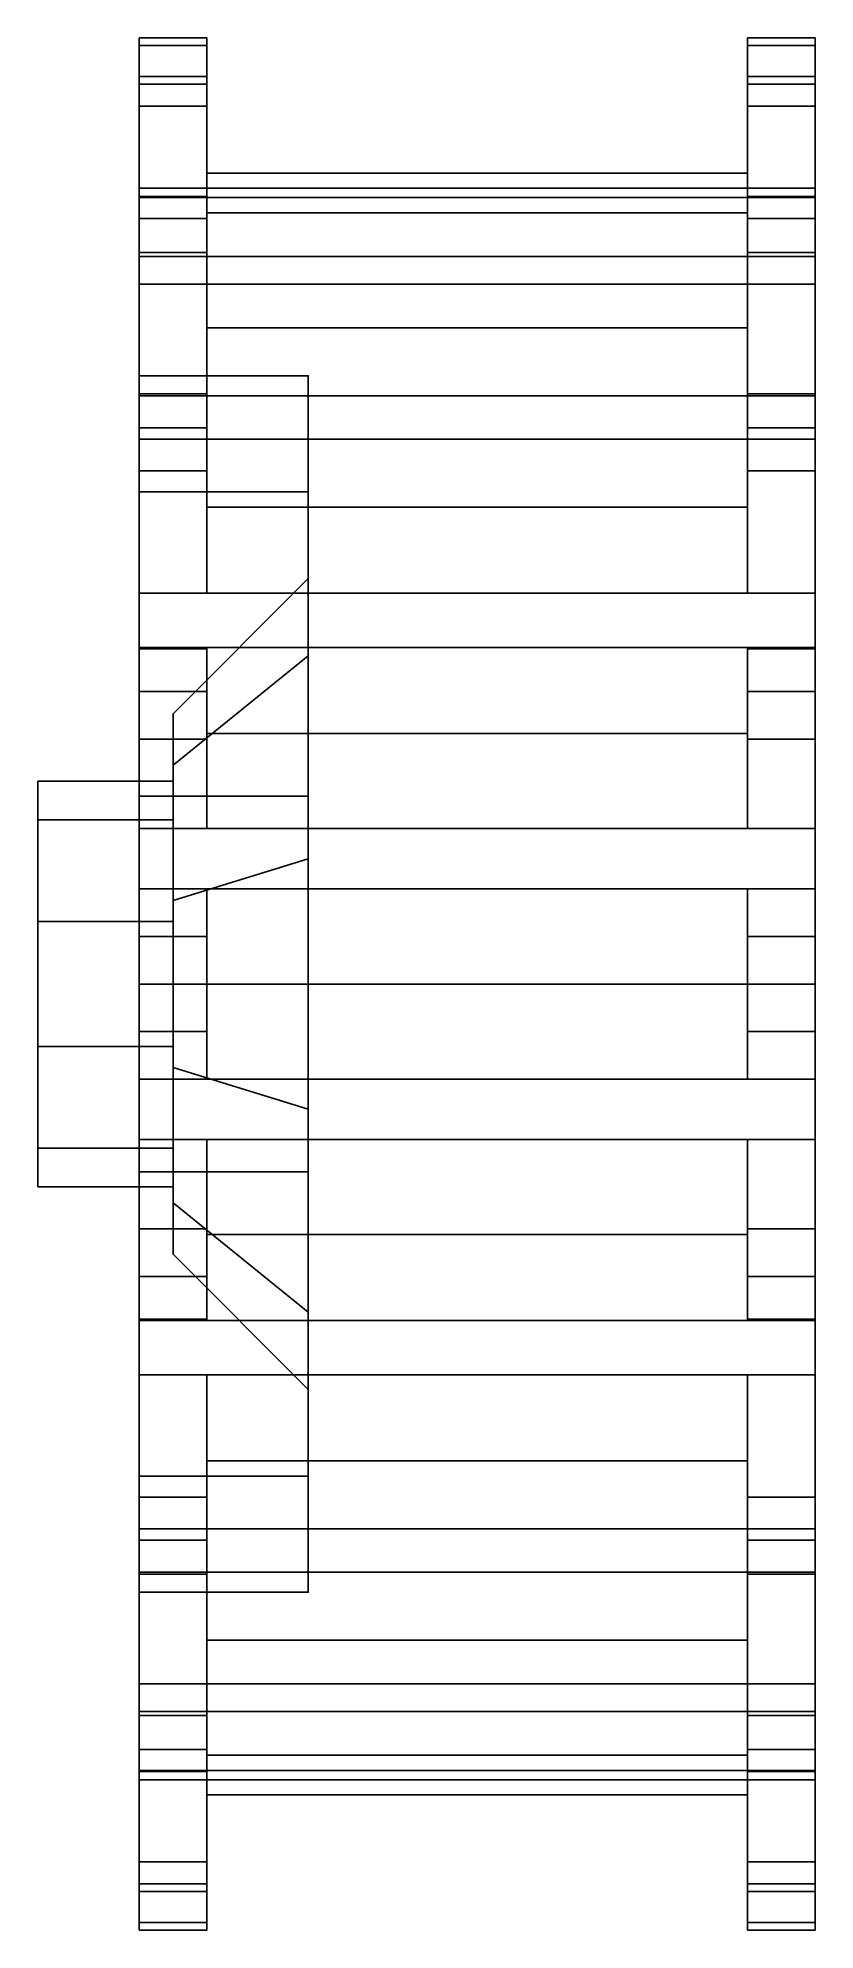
# Model space of a CAD drawing. Extents: x -0.86 to 0.86, y -0.28 to 0.28.
# Drawn here: x -0.86 to -0.63, y -0.28 to 0.28 of the extents above.
import ezdxf

# ---------------------------------------------------------------- set-up
doc = ezdxf.new("R2010")
doc.units = 0
doc.layers.add('WHEELS_C4P', color=2, linetype='CONTINUOUS')

msp = doc.modelspace()

# ---------------------------------------------------------------- linework, layer by layer
at = {"layer": 'WHEELS_C4P'}
for points in [[(-0.81, 0.27777, 0.01408), (-0.81, 0.28), (-0.83, 0.28), (-0.83, 0.27777, 0.01408)], [(-0.81, 0.28), (-0.81, 0.27777, -0.01408), (-0.83, 0.27777, -0.01408), (-0.83, 0.28)], [(-0.83, 0.28), (-0.83, 0.27777, -0.01408), (-0.83, 0.23554, -0.02815), (-0.83, 0.24)], [(-0.83, 0.27777, 0.01408), (-0.83, 0.28), (-0.83, 0.24), (-0.83, 0.23554, 0.02815)], [(-0.81, 0.24), (-0.81, 0.23554, -0.02815), (-0.81, 0.27777, -0.01408), (-0.81, 0.28)], [(-0.81, 0.23554, 0.02815), (-0.81, 0.24), (-0.81, 0.28), (-0.81, 0.27777, 0.01408)], [(-0.65, 0.27777, 0.01408), (-0.65, 0.28), (-0.65, 0.24), (-0.65, 0.23554, 0.02815)], [(-0.65, 0.28), (-0.65, 0.27777, -0.01408), (-0.65, 0.23554, -0.02815), (-0.65, 0.24)], [(-0.63, 0.28), (-0.63, 0.27777, -0.01408), (-0.65, 0.27777, -0.01408), (-0.65, 0.28)], [(-0.63, 0.27777, 0.01408), (-0.63, 0.28), (-0.65, 0.28), (-0.65, 0.27777, 0.01408)], [(-0.63, 0.23554, 0.02815), (-0.63, 0.24), (-0.63, 0.28), (-0.63, 0.27777, 0.01408)], [(-0.63, 0.24), (-0.63, 0.23554, -0.02815), (-0.63, 0.27777, -0.01408), (-0.63, 0.28)], [(-0.81, 0.23554, 0.02815), (-0.81, 0.27777, 0.01408), (-0.83, 0.27777, 0.01408), (-0.83, 0.23554, 0.02815)], [(-0.81, 0.27777, -0.01408), (-0.81, 0.23554, -0.02815), (-0.83, 0.23554, -0.02815), (-0.83, 0.27777, -0.01408)], [(-0.63, 0.27777, -0.01408), (-0.63, 0.23554, -0.02815), (-0.65, 0.23554, -0.02815), (-0.65, 0.27777, -0.01408)], [(-0.63, 0.23554, 0.02815), (-0.63, 0.27777, 0.01408), (-0.65, 0.27777, 0.01408), (-0.65, 0.23554, 0.02815)], [(-0.81, 0.2663, 0.08652), (-0.81, 0.26853, 0.07245), (-0.83, 0.26853, 0.07245), (-0.83, 0.2663, 0.08652)], [(-0.83, 0.2663, 0.08652), (-0.83, 0.26853, 0.07245), (-0.83, 0.23271, 0.04601), (-0.83, 0.22825, 0.07416)], [(-0.81, 0.26853, 0.07245), (-0.81, 0.23271, 0.04601), (-0.83, 0.23271, 0.04601), (-0.83, 0.26853, 0.07245)], [(-0.81, 0.26853, -0.07245), (-0.81, 0.2663, -0.08652), (-0.83, 0.2663, -0.08652), (-0.83, 0.26853, -0.07245)], [(-0.83, 0.26853, -0.07245), (-0.83, 0.2663, -0.08652), (-0.83, 0.22825, -0.07416), (-0.83, 0.23271, -0.04601)], [(-0.81, 0.23271, -0.04601), (-0.81, 0.26853, -0.07245), (-0.83, 0.26853, -0.07245), (-0.83, 0.23271, -0.04601)], [(-0.81, 0.25983, 0.09922), (-0.81, 0.2663, 0.08652), (-0.83, 0.2663, 0.08652), (-0.83, 0.25983, 0.09922)], [(-0.83, 0.25983, 0.09922), (-0.83, 0.2663, 0.08652), (-0.83, 0.22825, 0.07416), (-0.83, 0.21531, 0.09956)], [(-0.81, 0.2663, -0.08652), (-0.81, 0.25983, -0.09922), (-0.83, 0.25983, -0.09922), (-0.83, 0.2663, -0.08652)], [(-0.83, 0.2663, -0.08652), (-0.83, 0.25983, -0.09922), (-0.83, 0.21531, -0.09956), (-0.83, 0.22825, -0.07416)], [(-0.81, 0.22825, 0.07416), (-0.81, 0.23271, 0.04601), (-0.81, 0.26853, 0.07245), (-0.81, 0.2663, 0.08652)], [(-0.81, 0.23271, -0.04601), (-0.81, 0.22825, -0.07416), (-0.81, 0.2663, -0.08652), (-0.81, 0.26853, -0.07245)], [(-0.81, 0.21531, 0.09956), (-0.81, 0.22825, 0.07416), (-0.81, 0.2663, 0.08652), (-0.81, 0.25983, 0.09922)], [(-0.81, 0.22825, -0.07416), (-0.81, 0.21531, -0.09956), (-0.81, 0.25983, -0.09922), (-0.81, 0.2663, -0.08652)], [(-0.63, 0.26853, 0.07245), (-0.63, 0.23271, 0.04601), (-0.65, 0.23271, 0.04601), (-0.65, 0.26853, 0.07245)], [(-0.65, 0.2663, 0.08652), (-0.65, 0.26853, 0.07245), (-0.65, 0.23271, 0.04601), (-0.65, 0.22825, 0.07416)], [(-0.63, 0.2663, 0.08652), (-0.63, 0.26853, 0.07245), (-0.65, 0.26853, 0.07245), (-0.65, 0.2663, 0.08652)], [(-0.63, 0.23271, -0.04601), (-0.63, 0.26853, -0.07245), (-0.65, 0.26853, -0.07245), (-0.65, 0.23271, -0.04601)], [(-0.65, 0.26853, -0.07245), (-0.65, 0.2663, -0.08652), (-0.65, 0.22825, -0.07416), (-0.65, 0.23271, -0.04601)], [(-0.63, 0.26853, -0.07245), (-0.63, 0.2663, -0.08652), (-0.65, 0.2663, -0.08652), (-0.65, 0.26853, -0.07245)], [(-0.65, 0.25983, 0.09922), (-0.65, 0.2663, 0.08652), (-0.65, 0.22825, 0.07416), (-0.65, 0.21531, 0.09956)], [(-0.63, 0.25983, 0.09922), (-0.63, 0.2663, 0.08652), (-0.65, 0.2663, 0.08652), (-0.65, 0.25983, 0.09922)], [(-0.65, 0.2663, -0.08652), (-0.65, 0.25983, -0.09922), (-0.65, 0.21531, -0.09956), (-0.65, 0.22825, -0.07416)], [(-0.63, 0.2663, -0.08652), (-0.63, 0.25983, -0.09922), (-0.65, 0.25983, -0.09922), (-0.65, 0.2663, -0.08652)], [(-0.63, 0.22825, 0.07416), (-0.63, 0.23271, 0.04601), (-0.63, 0.26853, 0.07245), (-0.63, 0.2663, 0.08652)], [(-0.63, 0.23271, -0.04601), (-0.63, 0.22825, -0.07416), (-0.63, 0.2663, -0.08652), (-0.63, 0.26853, -0.07245)], [(-0.63, 0.21531, 0.09956), (-0.63, 0.22825, 0.07416), (-0.63, 0.2663, 0.08652), (-0.63, 0.25983, 0.09922)], [(-0.63, 0.22825, -0.07416), (-0.63, 0.21531, -0.09956), (-0.63, 0.25983, -0.09922), (-0.63, 0.2663, -0.08652)], [(-0.81, 0.21531, 0.09956), (-0.81, 0.25983, 0.09922), (-0.83, 0.25983, 0.09922), (-0.83, 0.21531, 0.09956)], [(-0.81, 0.25983, -0.09922), (-0.81, 0.21531, -0.09956), (-0.83, 0.21531, -0.09956), (-0.83, 0.25983, -0.09922)], [(-0.63, 0.21531, 0.09956), (-0.63, 0.25983, 0.09922), (-0.65, 0.25983, 0.09922), (-0.65, 0.21531, 0.09956)], [(-0.63, 0.25983, -0.09922), (-0.63, 0.21531, -0.09956), (-0.65, 0.21531, -0.09956), (-0.65, 0.25983, -0.09922)], [(-0.83, 0.22825, 0.07416), (-0.83, 0.24), (-0.83, 0.18)], [(-0.83, 0.24), (-0.83, 0.22825, -0.07416), (-0.83, 0.14562, -0.1058), (-0.83, 0.18)], [(-0.63, 0.23271, 0.04601), (-0.63, 0.23554, 0.02815), (-0.83, 0.23554, 0.02815), (-0.83, 0.23271, 0.04601)], [(-0.63, 0.23554, -0.02815), (-0.63, 0.23271, -0.04601), (-0.83, 0.23271, -0.04601), (-0.83, 0.23554, -0.02815)], [(-0.65, 0.23554, 0.02815), (-0.65, 0.24), (-0.81, 0.24), (-0.81, 0.23554, 0.02815)], [(-0.65, 0.24), (-0.65, 0.23554, -0.02815), (-0.81, 0.23554, -0.02815), (-0.81, 0.24)], [(-0.81, 0.22652, 0.16458), (-0.81, 0.233, 0.15188), (-0.83, 0.233, 0.15188), (-0.83, 0.22652, 0.16458)], [(-0.83, 0.22652, 0.16458), (-0.83, 0.233, 0.15188), (-0.83, 0.2071, 0.11567), (-0.83, 0.19416, 0.14107)], [(-0.81, 0.233, 0.15188), (-0.81, 0.2071, 0.11567), (-0.83, 0.2071, 0.11567), (-0.83, 0.233, 0.15188)], [(-0.81, 0.233, -0.15188), (-0.81, 0.22652, -0.16458), (-0.83, 0.22652, -0.16458), (-0.83, 0.233, -0.15188)], [(-0.83, 0.233, -0.15188), (-0.83, 0.22652, -0.16458), (-0.83, 0.19416, -0.14107), (-0.83, 0.2071, -0.11567)], [(-0.81, 0.2071, -0.11567), (-0.81, 0.233, -0.15188), (-0.83, 0.233, -0.15188), (-0.83, 0.2071, -0.11567)], [(-0.81, 0.19416, 0.14107), (-0.81, 0.2071, 0.11567), (-0.81, 0.233, 0.15188), (-0.81, 0.22652, 0.16458)], [(-0.81, 0.2071, -0.11567), (-0.81, 0.19416, -0.14107), (-0.81, 0.22652, -0.16458), (-0.81, 0.233, -0.15188)], [(-0.65, 0.22825, 0.07416), (-0.65, 0.23271, 0.04601), (-0.81, 0.23271, 0.04601), (-0.81, 0.22825, 0.07416)], [(-0.65, 0.23271, -0.04601), (-0.65, 0.22825, -0.07416), (-0.81, 0.22825, -0.07416), (-0.81, 0.23271, -0.04601)], [(-0.63, 0.233, 0.15188), (-0.63, 0.2071, 0.11567), (-0.65, 0.2071, 0.11567), (-0.65, 0.233, 0.15188)], [(-0.65, 0.22652, 0.16458), (-0.65, 0.233, 0.15188), (-0.65, 0.2071, 0.11567), (-0.65, 0.19416, 0.14107)], [(-0.63, 0.22652, 0.16458), (-0.63, 0.233, 0.15188), (-0.65, 0.233, 0.15188), (-0.65, 0.22652, 0.16458)], [(-0.63, 0.2071, -0.11567), (-0.63, 0.233, -0.15188), (-0.65, 0.233, -0.15188), (-0.65, 0.2071, -0.11567)], [(-0.65, 0.233, -0.15188), (-0.65, 0.22652, -0.16458), (-0.65, 0.19416, -0.14107), (-0.65, 0.2071, -0.11567)], [(-0.63, 0.233, -0.15188), (-0.63, 0.22652, -0.16458), (-0.65, 0.22652, -0.16458), (-0.65, 0.233, -0.15188)], [(-0.63, 0.19416, 0.14107), (-0.63, 0.2071, 0.11567), (-0.63, 0.233, 0.15188), (-0.63, 0.22652, 0.16458)], [(-0.63, 0.2071, -0.11567), (-0.63, 0.19416, -0.14107), (-0.63, 0.22652, -0.16458), (-0.63, 0.233, -0.15188)], [(-0.83, 0.19416, 0.14107), (-0.83, 0.22825, 0.07416), (-0.83, 0.18), (-0.83, 0.14562, 0.1058)], [(-0.83, 0.22825, -0.07416), (-0.83, 0.19416, -0.14107), (-0.83, 0.14562, -0.1058)], [(-0.81, 0.21645, 0.17466), (-0.81, 0.22652, 0.16458), (-0.83, 0.22652, 0.16458), (-0.83, 0.21645, 0.17466)], [(-0.83, 0.21645, 0.17466), (-0.83, 0.22652, 0.16458), (-0.83, 0.19416, 0.14107), (-0.83, 0.17401, 0.16122)], [(-0.81, 0.22652, -0.16458), (-0.81, 0.21645, -0.17466), (-0.83, 0.21645, -0.17466), (-0.83, 0.22652, -0.16458)], [(-0.83, 0.22652, -0.16458), (-0.83, 0.21645, -0.17466), (-0.83, 0.17401, -0.16122), (-0.83, 0.19416, -0.14107)], [(-0.65, 0.21531, 0.09956), (-0.65, 0.22825, 0.07416), (-0.81, 0.22825, 0.07416), (-0.81, 0.21531, 0.09956)], [(-0.65, 0.22825, -0.07416), (-0.65, 0.21531, -0.09956), (-0.81, 0.21531, -0.09956), (-0.81, 0.22825, -0.07416)], [(-0.81, 0.17401, 0.16122), (-0.81, 0.19416, 0.14107), (-0.81, 0.22652, 0.16458), (-0.81, 0.21645, 0.17466)], [(-0.81, 0.19416, -0.14107), (-0.81, 0.17401, -0.16122), (-0.81, 0.21645, -0.17466), (-0.81, 0.22652, -0.16458)], [(-0.65, 0.21645, 0.17466), (-0.65, 0.22652, 0.16458), (-0.65, 0.19416, 0.14107), (-0.65, 0.17401, 0.16122)], [(-0.63, 0.21645, 0.17466), (-0.63, 0.22652, 0.16458), (-0.65, 0.22652, 0.16458), (-0.65, 0.21645, 0.17466)], [(-0.65, 0.22652, -0.16458), (-0.65, 0.21645, -0.17466), (-0.65, 0.17401, -0.16122), (-0.65, 0.19416, -0.14107)], [(-0.63, 0.22652, -0.16458), (-0.63, 0.21645, -0.17466), (-0.65, 0.21645, -0.17466), (-0.65, 0.22652, -0.16458)], [(-0.63, 0.17401, 0.16122), (-0.63, 0.19416, 0.14107), (-0.63, 0.22652, 0.16458), (-0.63, 0.21645, 0.17466)], [(-0.63, 0.19416, -0.14107), (-0.63, 0.17401, -0.16122), (-0.63, 0.21645, -0.17466), (-0.63, 0.22652, -0.16458)], [(-0.81, 0.17401, 0.16122), (-0.81, 0.21645, 0.17466), (-0.83, 0.21645, 0.17466), (-0.83, 0.17401, 0.16122)], [(-0.81, 0.21645, -0.17466), (-0.81, 0.17401, -0.16122), (-0.83, 0.17401, -0.16122), (-0.83, 0.21645, -0.17466)], [(-0.63, 0.2071, 0.11567), (-0.63, 0.21531, 0.09956), (-0.83, 0.21531, 0.09956), (-0.83, 0.2071, 0.11567)], [(-0.63, 0.21531, -0.09956), (-0.63, 0.2071, -0.11567), (-0.83, 0.2071, -0.11567), (-0.83, 0.21531, -0.09956)], [(-0.63, 0.17401, 0.16122), (-0.63, 0.21645, 0.17466), (-0.65, 0.21645, 0.17466), (-0.65, 0.17401, 0.16122)], [(-0.63, 0.21645, -0.17466), (-0.63, 0.17401, -0.16122), (-0.65, 0.17401, -0.16122), (-0.65, 0.21645, -0.17466)], [(-0.65, 0.19416, 0.14107), (-0.65, 0.2071, 0.11567), (-0.81, 0.2071, 0.11567), (-0.81, 0.19416, 0.14107)], [(-0.65, 0.2071, -0.11567), (-0.65, 0.19416, -0.14107), (-0.81, 0.19416, -0.14107), (-0.81, 0.2071, -0.11567)], [(-0.83, 0.14107, 0.19416), (-0.83, 0.19416, 0.14107), (-0.83, 0.14562, 0.1058)], [(-0.83, 0.19416, -0.14107), (-0.83, 0.14107, -0.19416), (-0.83, 0.05562, -0.17119), (-0.83, 0.14562, -0.1058)], [(-0.65, 0.17401, 0.16122), (-0.65, 0.19416, 0.14107), (-0.81, 0.19416, 0.14107), (-0.81, 0.17401, 0.16122)], [(-0.65, 0.19416, -0.14107), (-0.65, 0.17401, -0.16122), (-0.81, 0.17401, -0.16122), (-0.81, 0.19416, -0.14107)], [(-0.78, 0.14562, -0.1058), (-0.78, 0.18), (-0.83, 0.18), (-0.83, 0.14562, -0.1058)], [(-0.78, 0.18), (-0.78, 0.14562, 0.1058), (-0.83, 0.14562, 0.1058), (-0.83, 0.18)], [(-0.78, 0.14562, 0.1058), (-0.78, 0.18), (-0.78, 0.12), (-0.78, 0.09708, 0.07053)], [(-0.78, 0.18), (-0.78, 0.14562, -0.1058), (-0.78, 0.09708, -0.07053), (-0.78, 0.12)], [(-0.81, 0.16458, 0.22652), (-0.81, 0.17466, 0.21645), (-0.83, 0.17466, 0.21645), (-0.83, 0.16458, 0.22652)], [(-0.83, 0.16458, 0.22652), (-0.83, 0.17466, 0.21645), (-0.83, 0.16122, 0.17401), (-0.83, 0.14107, 0.19416)], [(-0.81, 0.17466, 0.21645), (-0.81, 0.16122, 0.17401), (-0.83, 0.16122, 0.17401), (-0.83, 0.17466, 0.21645)], [(-0.81, 0.17466, -0.21645), (-0.81, 0.16458, -0.22652), (-0.83, 0.16458, -0.22652), (-0.83, 0.17466, -0.21645)], [(-0.83, 0.17466, -0.21645), (-0.83, 0.16458, -0.22652), (-0.83, 0.14107, -0.19416), (-0.83, 0.16122, -0.17401)], [(-0.81, 0.16122, -0.17401), (-0.81, 0.17466, -0.21645), (-0.83, 0.17466, -0.21645), (-0.83, 0.16122, -0.17401)], [(-0.63, 0.16122, 0.17401), (-0.63, 0.17401, 0.16122), (-0.83, 0.17401, 0.16122), (-0.83, 0.16122, 0.17401)], [(-0.63, 0.17401, -0.16122), (-0.63, 0.16122, -0.17401), (-0.83, 0.16122, -0.17401), (-0.83, 0.17401, -0.16122)], [(-0.81, 0.14107, 0.19416), (-0.81, 0.16122, 0.17401), (-0.81, 0.17466, 0.21645), (-0.81, 0.16458, 0.22652)], [(-0.81, 0.16122, -0.17401), (-0.81, 0.14107, -0.19416), (-0.81, 0.16458, -0.22652), (-0.81, 0.17466, -0.21645)], [(-0.63, 0.17466, 0.21645), (-0.63, 0.16122, 0.17401), (-0.65, 0.16122, 0.17401), (-0.65, 0.17466, 0.21645)], [(-0.65, 0.16458, 0.22652), (-0.65, 0.17466, 0.21645), (-0.65, 0.16122, 0.17401), (-0.65, 0.14107, 0.19416)], [(-0.63, 0.16458, 0.22652), (-0.63, 0.17466, 0.21645), (-0.65, 0.17466, 0.21645), (-0.65, 0.16458, 0.22652)], [(-0.63, 0.16122, -0.17401), (-0.63, 0.17466, -0.21645), (-0.65, 0.17466, -0.21645), (-0.65, 0.16122, -0.17401)], [(-0.65, 0.17466, -0.21645), (-0.65, 0.16458, -0.22652), (-0.65, 0.14107, -0.19416), (-0.65, 0.16122, -0.17401)], [(-0.63, 0.17466, -0.21645), (-0.63, 0.16458, -0.22652), (-0.65, 0.16458, -0.22652), (-0.65, 0.17466, -0.21645)], [(-0.63, 0.14107, 0.19416), (-0.63, 0.16122, 0.17401), (-0.63, 0.17466, 0.21645), (-0.63, 0.16458, 0.22652)], [(-0.63, 0.16122, -0.17401), (-0.63, 0.14107, -0.19416), (-0.63, 0.16458, -0.22652), (-0.63, 0.17466, -0.21645)], [(-0.81, 0.15188, 0.233), (-0.81, 0.16458, 0.22652), (-0.83, 0.16458, 0.22652), (-0.83, 0.15188, 0.233)], [(-0.83, 0.15188, 0.233), (-0.83, 0.16458, 0.22652), (-0.83, 0.14107, 0.19416), (-0.83, 0.11567, 0.2071)], [(-0.81, 0.16458, -0.22652), (-0.81, 0.15188, -0.233), (-0.83, 0.15188, -0.233), (-0.83, 0.16458, -0.22652)], [(-0.83, 0.16458, -0.22652), (-0.83, 0.15188, -0.233), (-0.83, 0.11567, -0.2071), (-0.83, 0.14107, -0.19416)], [(-0.81, 0.11567, 0.2071), (-0.81, 0.14107, 0.19416), (-0.81, 0.16458, 0.22652), (-0.81, 0.15188, 0.233)], [(-0.81, 0.14107, -0.19416), (-0.81, 0.11567, -0.2071), (-0.81, 0.15188, -0.233), (-0.81, 0.16458, -0.22652)], [(-0.65, 0.15188, 0.233), (-0.65, 0.16458, 0.22652), (-0.65, 0.14107, 0.19416), (-0.65, 0.11567, 0.2071)], [(-0.63, 0.15188, 0.233), (-0.63, 0.16458, 0.22652), (-0.65, 0.16458, 0.22652), (-0.65, 0.15188, 0.233)], [(-0.65, 0.16458, -0.22652), (-0.65, 0.15188, -0.233), (-0.65, 0.11567, -0.2071), (-0.65, 0.14107, -0.19416)], [(-0.63, 0.16458, -0.22652), (-0.63, 0.15188, -0.233), (-0.65, 0.15188, -0.233), (-0.65, 0.16458, -0.22652)], [(-0.63, 0.11567, 0.2071), (-0.63, 0.14107, 0.19416), (-0.63, 0.16458, 0.22652), (-0.63, 0.15188, 0.233)], [(-0.63, 0.14107, -0.19416), (-0.63, 0.11567, -0.2071), (-0.63, 0.15188, -0.233), (-0.63, 0.16458, -0.22652)], [(-0.65, 0.14107, 0.19416), (-0.65, 0.16122, 0.17401), (-0.81, 0.16122, 0.17401), (-0.81, 0.14107, 0.19416)], [(-0.65, 0.16122, -0.17401), (-0.65, 0.14107, -0.19416), (-0.81, 0.14107, -0.19416), (-0.81, 0.16122, -0.17401)], [(-0.81, 0.11567, 0.2071), (-0.81, 0.15188, 0.233), (-0.83, 0.15188, 0.233), (-0.83, 0.11567, 0.2071)], [(-0.81, 0.15188, -0.233), (-0.81, 0.11567, -0.2071), (-0.83, 0.11567, -0.2071), (-0.83, 0.15188, -0.233)], [(-0.63, 0.11567, 0.2071), (-0.63, 0.15188, 0.233), (-0.65, 0.15188, 0.233), (-0.65, 0.11567, 0.2071)], [(-0.63, 0.15188, -0.233), (-0.63, 0.11567, -0.2071), (-0.65, 0.11567, -0.2071), (-0.65, 0.15188, -0.233)], [(-0.78, 0.05562, -0.17119), (-0.78, 0.14562, -0.1058), (-0.83, 0.14562, -0.1058), (-0.83, 0.05562, -0.17119)], [(-0.78, 0.14562, 0.1058), (-0.78, 0.05562, 0.17119), (-0.83, 0.05562, 0.17119), (-0.83, 0.14562, 0.1058)], [(-0.83, 0.07416, 0.22825), (-0.83, 0.14107, 0.19416), (-0.83, 0.14562, 0.1058), (-0.83, 0.05562, 0.17119)], [(-0.78, 0.05562, 0.17119), (-0.78, 0.14562, 0.1058), (-0.78, 0.09708, 0.07053), (-0.78, 0.03708, 0.11413)], [(-0.78, 0.14562, -0.1058), (-0.78, 0.05562, -0.17119), (-0.78, 0.03708, -0.11413), (-0.78, 0.09708, -0.07053)], [(-0.83, 0.14107, -0.19416), (-0.83, 0.07416, -0.22825), (-0.83, 0.05562, -0.17119)], [(-0.65, 0.11567, 0.2071), (-0.65, 0.14107, 0.19416), (-0.81, 0.14107, 0.19416), (-0.81, 0.11567, 0.2071)], [(-0.65, 0.14107, -0.19416), (-0.65, 0.11567, -0.2071), (-0.81, 0.11567, -0.2071), (-0.81, 0.14107, -0.19416)], [(-0.78, 0.09708, 0.07053), (-0.78, 0.12), (-0.82, 0.08), (-0.82, 0.06472, 0.04702)], [(-0.78, 0.12), (-0.78, 0.09708, -0.07053), (-0.82, 0.06472, -0.04702), (-0.82, 0.08)], [(-0.63, 0.09956, 0.21531), (-0.63, 0.11567, 0.2071), (-0.83, 0.11567, 0.2071), (-0.83, 0.09956, 0.21531)], [(-0.63, 0.11567, -0.2071), (-0.63, 0.09956, -0.21531), (-0.83, 0.09956, -0.21531), (-0.83, 0.11567, -0.2071)], [(-0.83, 0.08652, 0.2663), (-0.83, 0.09922, 0.25983), (-0.83, 0.09956, 0.21531), (-0.83, 0.07416, 0.22825)], [(-0.81, 0.09922, 0.25983), (-0.81, 0.09956, 0.21531), (-0.83, 0.09956, 0.21531), (-0.83, 0.09922, 0.25983)], [(-0.83, 0.09922, -0.25983), (-0.83, 0.08652, -0.2663), (-0.83, 0.07416, -0.22825), (-0.83, 0.09956, -0.21531)], [(-0.81, 0.09956, -0.21531), (-0.81, 0.09922, -0.25983), (-0.83, 0.09922, -0.25983), (-0.83, 0.09956, -0.21531)], [(-0.81, 0.08652, 0.2663), (-0.81, 0.09922, 0.25983), (-0.83, 0.09922, 0.25983), (-0.83, 0.08652, 0.2663)], [(-0.81, 0.09922, -0.25983), (-0.81, 0.08652, -0.2663), (-0.83, 0.08652, -0.2663), (-0.83, 0.09922, -0.25983)], [(-0.78, 0.03708, 0.11413), (-0.78, 0.09708, 0.07053), (-0.82, 0.06472, 0.04702), (-0.82, 0.02472, 0.07608)], [(-0.78, 0.09708, -0.07053), (-0.78, 0.03708, -0.11413), (-0.82, 0.02472, -0.07608), (-0.82, 0.06472, -0.04702)], [(-0.65, 0.07416, 0.22825), (-0.65, 0.09956, 0.21531), (-0.81, 0.09956, 0.21531), (-0.81, 0.07416, 0.22825)], [(-0.81, 0.07416, 0.22825), (-0.81, 0.09956, 0.21531), (-0.81, 0.09922, 0.25983), (-0.81, 0.08652, 0.2663)], [(-0.65, 0.09956, -0.21531), (-0.65, 0.07416, -0.22825), (-0.81, 0.07416, -0.22825), (-0.81, 0.09956, -0.21531)], [(-0.81, 0.09956, -0.21531), (-0.81, 0.07416, -0.22825), (-0.81, 0.08652, -0.2663), (-0.81, 0.09922, -0.25983)], [(-0.63, 0.09922, 0.25983), (-0.63, 0.09956, 0.21531), (-0.65, 0.09956, 0.21531), (-0.65, 0.09922, 0.25983)], [(-0.65, 0.08652, 0.2663), (-0.65, 0.09922, 0.25983), (-0.65, 0.09956, 0.21531), (-0.65, 0.07416, 0.22825)], [(-0.63, 0.09956, -0.21531), (-0.63, 0.09922, -0.25983), (-0.65, 0.09922, -0.25983), (-0.65, 0.09956, -0.21531)], [(-0.65, 0.09922, -0.25983), (-0.65, 0.08652, -0.2663), (-0.65, 0.07416, -0.22825), (-0.65, 0.09956, -0.21531)], [(-0.63, 0.08652, 0.2663), (-0.63, 0.09922, 0.25983), (-0.65, 0.09922, 0.25983), (-0.65, 0.08652, 0.2663)], [(-0.63, 0.09922, -0.25983), (-0.63, 0.08652, -0.2663), (-0.65, 0.08652, -0.2663), (-0.65, 0.09922, -0.25983)], [(-0.63, 0.07416, 0.22825), (-0.63, 0.09956, 0.21531), (-0.63, 0.09922, 0.25983), (-0.63, 0.08652, 0.2663)], [(-0.63, 0.09956, -0.21531), (-0.63, 0.07416, -0.22825), (-0.63, 0.08652, -0.2663), (-0.63, 0.09922, -0.25983)], [(-0.81, 0.07245, 0.26853), (-0.81, 0.08652, 0.2663), (-0.83, 0.08652, 0.2663), (-0.83, 0.07245, 0.26853)], [(-0.83, 0.07245, 0.26853), (-0.83, 0.08652, 0.2663), (-0.83, 0.07416, 0.22825), (-0.83, 0.04601, 0.23271)], [(-0.81, 0.08652, -0.2663), (-0.81, 0.07245, -0.26853), (-0.83, 0.07245, -0.26853), (-0.83, 0.08652, -0.2663)], [(-0.83, 0.08652, -0.2663), (-0.83, 0.07245, -0.26853), (-0.83, 0.04601, -0.23271), (-0.83, 0.07416, -0.22825)], [(-0.81, 0.04601, 0.23271), (-0.81, 0.07416, 0.22825), (-0.81, 0.08652, 0.2663), (-0.81, 0.07245, 0.26853)], [(-0.81, 0.07416, -0.22825), (-0.81, 0.04601, -0.23271), (-0.81, 0.07245, -0.26853), (-0.81, 0.08652, -0.2663)], [(-0.65, 0.07245, 0.26853), (-0.65, 0.08652, 0.2663), (-0.65, 0.07416, 0.22825), (-0.65, 0.04601, 0.23271)], [(-0.63, 0.07245, 0.26853), (-0.63, 0.08652, 0.2663), (-0.65, 0.08652, 0.2663), (-0.65, 0.07245, 0.26853)], [(-0.65, 0.08652, -0.2663), (-0.65, 0.07245, -0.26853), (-0.65, 0.04601, -0.23271), (-0.65, 0.07416, -0.22825)], [(-0.63, 0.08652, -0.2663), (-0.63, 0.07245, -0.26853), (-0.65, 0.07245, -0.26853), (-0.65, 0.08652, -0.2663)], [(-0.63, 0.04601, 0.23271), (-0.63, 0.07416, 0.22825), (-0.63, 0.08652, 0.2663), (-0.63, 0.07245, 0.26853)], [(-0.63, 0.07416, -0.22825), (-0.63, 0.04601, -0.23271), (-0.63, 0.07245, -0.26853), (-0.63, 0.08652, -0.2663)], [(-0.82, 0.06472, 0.04702), (-0.82, 0.08), (-0.82, 0.06), (-0.82, 0.04854, 0.03527)], [(-0.82, 0.08), (-0.82, 0.06472, -0.04702), (-0.82, 0.04854, -0.03527), (-0.82, 0.06)], [(-0.83, 0.07416, -0.22825), (-0.83, 0, -0.24), (-0.83, -0.05562, -0.17119), (-0.83, 0.05562, -0.17119)], [(-0.83, 0, 0.24), (-0.83, 0.07416, 0.22825), (-0.83, 0.05562, 0.17119)], [(-0.65, 0.04601, 0.23271), (-0.65, 0.07416, 0.22825), (-0.81, 0.07416, 0.22825), (-0.81, 0.04601, 0.23271)], [(-0.65, 0.07416, -0.22825), (-0.65, 0.04601, -0.23271), (-0.81, 0.04601, -0.23271), (-0.81, 0.07416, -0.22825)], [(-0.81, 0.04601, 0.23271), (-0.81, 0.07245, 0.26853), (-0.83, 0.07245, 0.26853), (-0.83, 0.04601, 0.23271)], [(-0.81, 0.07245, -0.26853), (-0.81, 0.04601, -0.23271), (-0.83, 0.04601, -0.23271), (-0.83, 0.07245, -0.26853)], [(-0.63, 0.04601, 0.23271), (-0.63, 0.07245, 0.26853), (-0.65, 0.07245, 0.26853), (-0.65, 0.04601, 0.23271)], [(-0.63, 0.07245, -0.26853), (-0.63, 0.04601, -0.23271), (-0.65, 0.04601, -0.23271), (-0.65, 0.07245, -0.26853)], [(-0.82, 0.02472, 0.07608), (-0.82, 0.06472, 0.04702), (-0.82, 0.04854, 0.03527), (-0.82, 0.01854, 0.05706)], [(-0.82, 0.06472, -0.04702), (-0.82, 0.02472, -0.07608), (-0.82, 0.01854, -0.05706), (-0.82, 0.04854, -0.03527)], [(-0.82, 0.04854, 0.03527), (-0.82, 0.06), (-0.86, 0.06), (-0.86, 0.04854, 0.03527)], [(-0.82, 0.06), (-0.82, 0.04854, -0.03527), (-0.86, 0.04854, -0.03527), (-0.86, 0.06)], [(-0.86, -0.04854, 0.03527), (-0.86, 0.04854, 0.03527), (-0.86, 0.06), (-0.86, -0.06)], [(-0.86, -0.06), (-0.86, 0.06), (-0.86, 0.04854, -0.03527), (-0.86, -0.04854, -0.03527)], [(-0.78, -0.05562, -0.17119), (-0.78, 0.05562, -0.17119), (-0.83, 0.05562, -0.17119), (-0.83, -0.05562, -0.17119)], [(-0.78, 0.05562, 0.17119), (-0.78, -0.05562, 0.17119), (-0.83, -0.05562, 0.17119), (-0.83, 0.05562, 0.17119)], [(-0.83, -0.07416, 0.22825), (-0.83, 0, 0.24), (-0.83, 0.05562, 0.17119), (-0.83, -0.05562, 0.17119)], [(-0.78, 0.05562, -0.17119), (-0.78, -0.05562, -0.17119), (-0.78, -0.03708, -0.11413), (-0.78, 0.03708, -0.11413)], [(-0.78, -0.05562, 0.17119), (-0.78, 0.05562, 0.17119), (-0.78, 0.03708, 0.11413), (-0.78, -0.03708, 0.11413)], [(-0.82, 0.01854, 0.05706), (-0.82, 0.04854, 0.03527), (-0.86, 0.04854, 0.03527), (-0.86, 0.01854, 0.05706)], [(-0.82, 0.04854, -0.03527), (-0.82, 0.01854, -0.05706), (-0.86, 0.01854, -0.05706), (-0.86, 0.04854, -0.03527)], [(-0.86, -0.01854, 0.05706), (-0.86, 0.01854, 0.05706), (-0.86, 0.04854, 0.03527), (-0.86, -0.04854, 0.03527)], [(-0.86, -0.04854, -0.03527), (-0.86, 0.04854, -0.03527), (-0.86, 0.01854, -0.05706), (-0.86, -0.01854, -0.05706)], [(-0.63, 0.04601, -0.23271), (-0.63, 0.02815, -0.23554), (-0.83, 0.02815, -0.23554), (-0.83, 0.04601, -0.23271)], [(-0.63, 0.02815, 0.23554), (-0.63, 0.04601, 0.23271), (-0.83, 0.04601, 0.23271), (-0.83, 0.02815, 0.23554)], [(-0.78, -0.03708, 0.11413), (-0.78, 0.03708, 0.11413), (-0.82, 0.02472, 0.07608), (-0.82, -0.02472, 0.07608)], [(-0.78, 0.03708, -0.11413), (-0.78, -0.03708, -0.11413), (-0.82, -0.02472, -0.07608), (-0.82, 0.02472, -0.07608)], [(-0.81, 0.01408, 0.27777), (-0.81, 0.02815, 0.23554), (-0.83, 0.02815, 0.23554), (-0.83, 0.01408, 0.27777)], [(-0.83, 0, 0.28), (-0.83, 0.01408, 0.27777), (-0.83, 0.02815, 0.23554), (-0.83, 0, 0.24)], [(-0.83, 0.01408, -0.27777), (-0.83, 0, -0.28), (-0.83, 0, -0.24), (-0.83, 0.02815, -0.23554)], [(-0.81, 0.02815, -0.23554), (-0.81, 0.01408, -0.27777), (-0.83, 0.01408, -0.27777), (-0.83, 0.02815, -0.23554)], [(-0.81, 0, 0.24), (-0.81, 0.02815, 0.23554), (-0.81, 0.01408, 0.27777), (-0.81, 0, 0.28)], [(-0.65, 0, 0.24), (-0.65, 0.02815, 0.23554), (-0.81, 0.02815, 0.23554), (-0.81, 0, 0.24)], [(-0.65, 0.02815, -0.23554), (-0.65, 0, -0.24), (-0.81, 0, -0.24), (-0.81, 0.02815, -0.23554)], [(-0.81, 0.02815, -0.23554), (-0.81, 0, -0.24), (-0.81, 0, -0.28), (-0.81, 0.01408, -0.27777)], [(-0.65, 0, 0.28), (-0.65, 0.01408, 0.27777), (-0.65, 0.02815, 0.23554), (-0.65, 0, 0.24)], [(-0.63, 0.01408, 0.27777), (-0.63, 0.02815, 0.23554), (-0.65, 0.02815, 0.23554), (-0.65, 0.01408, 0.27777)], [(-0.63, 0.02815, -0.23554), (-0.63, 0.01408, -0.27777), (-0.65, 0.01408, -0.27777), (-0.65, 0.02815, -0.23554)], [(-0.65, 0.01408, -0.27777), (-0.65, 0, -0.28), (-0.65, 0, -0.24), (-0.65, 0.02815, -0.23554)], [(-0.63, 0, 0.24), (-0.63, 0.02815, 0.23554), (-0.63, 0.01408, 0.27777), (-0.63, 0, 0.28)], [(-0.63, 0.02815, -0.23554), (-0.63, 0, -0.24), (-0.63, 0, -0.28), (-0.63, 0.01408, -0.27777)], [(-0.82, 0.02472, -0.07608), (-0.82, -0.02472, -0.07608), (-0.82, -0.01854, -0.05706), (-0.82, 0.01854, -0.05706)], [(-0.82, -0.02472, 0.07608), (-0.82, 0.02472, 0.07608), (-0.82, 0.01854, 0.05706), (-0.82, -0.01854, 0.05706)], [(-0.82, -0.01854, 0.05706), (-0.82, 0.01854, 0.05706), (-0.86, 0.01854, 0.05706), (-0.86, -0.01854, 0.05706)], [(-0.82, 0.01854, -0.05706), (-0.82, -0.01854, -0.05706), (-0.86, -0.01854, -0.05706), (-0.86, 0.01854, -0.05706)], [(-0.81, 0, 0.28), (-0.81, 0.01408, 0.27777), (-0.83, 0.01408, 0.27777), (-0.83, 0, 0.28)], [(-0.81, 0.01408, -0.27777), (-0.81, 0, -0.28), (-0.83, 0, -0.28), (-0.83, 0.01408, -0.27777)], [(-0.63, 0, 0.28), (-0.63, 0.01408, 0.27777), (-0.65, 0.01408, 0.27777), (-0.65, 0, 0.28)], [(-0.63, 0.01408, -0.27777), (-0.63, 0, -0.28), (-0.65, 0, -0.28), (-0.65, 0.01408, -0.27777)], [(-0.81, 0, -0.28), (-0.81, -0.01408, -0.27777), (-0.83, -0.01408, -0.27777), (-0.83, 0, -0.28)], [(-0.83, 0, -0.28), (-0.83, -0.01408, -0.27777), (-0.83, -0.02815, -0.23554), (-0.83, 0, -0.24)], [(-0.83, 0, -0.24), (-0.83, -0.07416, -0.22825), (-0.83, -0.05562, -0.17119)], [(-0.65, 0, -0.24), (-0.65, -0.02815, -0.23554), (-0.81, -0.02815, -0.23554), (-0.81, 0, -0.24)], [(-0.81, 0, -0.24), (-0.81, -0.02815, -0.23554), (-0.81, -0.01408, -0.27777), (-0.81, 0, -0.28)], [(-0.65, 0, -0.28), (-0.65, -0.01408, -0.27777), (-0.65, -0.02815, -0.23554), (-0.65, 0, -0.24)], [(-0.63, 0, -0.28), (-0.63, -0.01408, -0.27777), (-0.65, -0.01408, -0.27777), (-0.65, 0, -0.28)], [(-0.63, 0, -0.24), (-0.63, -0.02815, -0.23554), (-0.63, -0.01408, -0.27777), (-0.63, 0, -0.28)], [(-0.83, -0.01408, 0.27777), (-0.83, 0, 0.28), (-0.83, 0, 0.24), (-0.83, -0.02815, 0.23554)], [(-0.81, -0.01408, 0.27777), (-0.81, 0, 0.28), (-0.83, 0, 0.28), (-0.83, -0.01408, 0.27777)], [(-0.81, -0.02815, 0.23554), (-0.81, 0, 0.24), (-0.81, 0, 0.28), (-0.81, -0.01408, 0.27777)], [(-0.65, -0.02815, 0.23554), (-0.65, 0, 0.24), (-0.81, 0, 0.24), (-0.81, -0.02815, 0.23554)], [(-0.63, -0.01408, 0.27777), (-0.63, 0, 0.28), (-0.65, 0, 0.28), (-0.65, -0.01408, 0.27777)], [(-0.65, -0.01408, 0.27777), (-0.65, 0, 0.28), (-0.65, 0, 0.24), (-0.65, -0.02815, 0.23554)], [(-0.63, -0.02815, 0.23554), (-0.63, 0, 0.24), (-0.63, 0, 0.28), (-0.63, -0.01408, 0.27777)], [(-0.81, -0.02815, 0.23554), (-0.81, -0.01408, 0.27777), (-0.83, -0.01408, 0.27777), (-0.83, -0.02815, 0.23554)], [(-0.81, -0.01408, -0.27777), (-0.81, -0.02815, -0.23554), (-0.83, -0.02815, -0.23554), (-0.83, -0.01408, -0.27777)], [(-0.63, -0.02815, 0.23554), (-0.63, -0.01408, 0.27777), (-0.65, -0.01408, 0.27777), (-0.65, -0.02815, 0.23554)], [(-0.63, -0.01408, -0.27777), (-0.63, -0.02815, -0.23554), (-0.65, -0.02815, -0.23554), (-0.65, -0.01408, -0.27777)], [(-0.82, -0.04854, 0.03527), (-0.82, -0.01854, 0.05706), (-0.86, -0.01854, 0.05706), (-0.86, -0.04854, 0.03527)], [(-0.82, -0.01854, -0.05706), (-0.82, -0.04854, -0.03527), (-0.86, -0.04854, -0.03527), (-0.86, -0.01854, -0.05706)], [(-0.82, -0.02472, -0.07608), (-0.82, -0.06472, -0.04702), (-0.82, -0.04854, -0.03527), (-0.82, -0.01854, -0.05706)], [(-0.82, -0.06472, 0.04702), (-0.82, -0.02472, 0.07608), (-0.82, -0.01854, 0.05706), (-0.82, -0.04854, 0.03527)], [(-0.78, -0.09708, 0.07053), (-0.78, -0.03708, 0.11413), (-0.82, -0.02472, 0.07608), (-0.82, -0.06472, 0.04702)], [(-0.78, -0.03708, -0.11413), (-0.78, -0.09708, -0.07053), (-0.82, -0.06472, -0.04702), (-0.82, -0.02472, -0.07608)], [(-0.63, -0.02815, -0.23554), (-0.63, -0.04601, -0.23271), (-0.83, -0.04601, -0.23271), (-0.83, -0.02815, -0.23554)], [(-0.63, -0.04601, 0.23271), (-0.63, -0.02815, 0.23554), (-0.83, -0.02815, 0.23554), (-0.83, -0.04601, 0.23271)], [(-0.78, -0.05562, -0.17119), (-0.78, -0.14562, -0.1058), (-0.78, -0.09708, -0.07053), (-0.78, -0.03708, -0.11413)], [(-0.78, -0.14562, 0.1058), (-0.78, -0.05562, 0.17119), (-0.78, -0.03708, 0.11413), (-0.78, -0.09708, 0.07053)], [(-0.82, -0.06), (-0.82, -0.04854, 0.03527), (-0.86, -0.04854, 0.03527), (-0.86, -0.06)], [(-0.82, -0.04854, -0.03527), (-0.82, -0.06), (-0.86, -0.06), (-0.86, -0.04854, -0.03527)], [(-0.83, -0.07245, -0.26853), (-0.83, -0.08652, -0.2663), (-0.83, -0.07416, -0.22825), (-0.83, -0.04601, -0.23271)], [(-0.81, -0.04601, -0.23271), (-0.81, -0.07245, -0.26853), (-0.83, -0.07245, -0.26853), (-0.83, -0.04601, -0.23271)], [(-0.83, -0.08652, 0.2663), (-0.83, -0.07245, 0.26853), (-0.83, -0.04601, 0.23271), (-0.83, -0.07416, 0.22825)], [(-0.81, -0.07245, 0.26853), (-0.81, -0.04601, 0.23271), (-0.83, -0.04601, 0.23271), (-0.83, -0.07245, 0.26853)], [(-0.82, -0.06472, -0.04702), (-0.82, -0.08), (-0.82, -0.06), (-0.82, -0.04854, -0.03527)], [(-0.82, -0.08), (-0.82, -0.06472, 0.04702), (-0.82, -0.04854, 0.03527), (-0.82, -0.06)], [(-0.65, -0.04601, -0.23271), (-0.65, -0.07416, -0.22825), (-0.81, -0.07416, -0.22825), (-0.81, -0.04601, -0.23271)], [(-0.81, -0.04601, -0.23271), (-0.81, -0.07416, -0.22825), (-0.81, -0.08652, -0.2663), (-0.81, -0.07245, -0.26853)], [(-0.65, -0.07416, 0.22825), (-0.65, -0.04601, 0.23271), (-0.81, -0.04601, 0.23271), (-0.81, -0.07416, 0.22825)], [(-0.81, -0.07416, 0.22825), (-0.81, -0.04601, 0.23271), (-0.81, -0.07245, 0.26853), (-0.81, -0.08652, 0.2663)], [(-0.63, -0.04601, -0.23271), (-0.63, -0.07245, -0.26853), (-0.65, -0.07245, -0.26853), (-0.65, -0.04601, -0.23271)], [(-0.65, -0.07245, -0.26853), (-0.65, -0.08652, -0.2663), (-0.65, -0.07416, -0.22825), (-0.65, -0.04601, -0.23271)], [(-0.63, -0.07245, 0.26853), (-0.63, -0.04601, 0.23271), (-0.65, -0.04601, 0.23271), (-0.65, -0.07245, 0.26853)], [(-0.65, -0.08652, 0.2663), (-0.65, -0.07245, 0.26853), (-0.65, -0.04601, 0.23271), (-0.65, -0.07416, 0.22825)], [(-0.63, -0.04601, -0.23271), (-0.63, -0.07416, -0.22825), (-0.63, -0.08652, -0.2663), (-0.63, -0.07245, -0.26853)], [(-0.63, -0.07416, 0.22825), (-0.63, -0.04601, 0.23271), (-0.63, -0.07245, 0.26853), (-0.63, -0.08652, 0.2663)], [(-0.78, -0.14562, -0.1058), (-0.78, -0.05562, -0.17119), (-0.83, -0.05562, -0.17119), (-0.83, -0.14562, -0.1058)], [(-0.78, -0.05562, 0.17119), (-0.78, -0.14562, 0.1058), (-0.83, -0.14562, 0.1058), (-0.83, -0.05562, 0.17119)], [(-0.83, -0.07416, -0.22825), (-0.83, -0.14107, -0.19416), (-0.83, -0.14562, -0.1058), (-0.83, -0.05562, -0.17119)], [(-0.83, -0.19416, 0.14107), (-0.83, -0.14107, 0.19416), (-0.83, -0.05562, 0.17119), (-0.83, -0.14562, 0.1058)], [(-0.83, -0.14107, 0.19416), (-0.83, -0.07416, 0.22825), (-0.83, -0.05562, 0.17119)], [(-0.78, -0.12), (-0.78, -0.09708, 0.07053), (-0.82, -0.06472, 0.04702), (-0.82, -0.08)], [(-0.78, -0.09708, -0.07053), (-0.78, -0.12), (-0.82, -0.08), (-0.82, -0.06472, -0.04702)], [(-0.81, -0.07245, -0.26853), (-0.81, -0.08652, -0.2663), (-0.83, -0.08652, -0.2663), (-0.83, -0.07245, -0.26853)], [(-0.81, -0.08652, 0.2663), (-0.81, -0.07245, 0.26853), (-0.83, -0.07245, 0.26853), (-0.83, -0.08652, 0.2663)], [(-0.63, -0.07245, -0.26853), (-0.63, -0.08652, -0.2663), (-0.65, -0.08652, -0.2663), (-0.65, -0.07245, -0.26853)], [(-0.63, -0.08652, 0.2663), (-0.63, -0.07245, 0.26853), (-0.65, -0.07245, 0.26853), (-0.65, -0.08652, 0.2663)], [(-0.83, -0.08652, -0.2663), (-0.83, -0.09922, -0.25983), (-0.83, -0.09956, -0.21531), (-0.83, -0.07416, -0.22825)], [(-0.83, -0.09922, 0.25983), (-0.83, -0.08652, 0.2663), (-0.83, -0.07416, 0.22825), (-0.83, -0.09956, 0.21531)], [(-0.65, -0.07416, -0.22825), (-0.65, -0.09956, -0.21531), (-0.81, -0.09956, -0.21531), (-0.81, -0.07416, -0.22825)], [(-0.81, -0.07416, -0.22825), (-0.81, -0.09956, -0.21531), (-0.81, -0.09922, -0.25983), (-0.81, -0.08652, -0.2663)], [(-0.65, -0.09956, 0.21531), (-0.65, -0.07416, 0.22825), (-0.81, -0.07416, 0.22825), (-0.81, -0.09956, 0.21531)], [(-0.81, -0.09956, 0.21531), (-0.81, -0.07416, 0.22825), (-0.81, -0.08652, 0.2663), (-0.81, -0.09922, 0.25983)], [(-0.65, -0.08652, -0.2663), (-0.65, -0.09922, -0.25983), (-0.65, -0.09956, -0.21531), (-0.65, -0.07416, -0.22825)], [(-0.65, -0.09922, 0.25983), (-0.65, -0.08652, 0.2663), (-0.65, -0.07416, 0.22825), (-0.65, -0.09956, 0.21531)], [(-0.63, -0.07416, -0.22825), (-0.63, -0.09956, -0.21531), (-0.63, -0.09922, -0.25983), (-0.63, -0.08652, -0.2663)], [(-0.63, -0.09956, 0.21531), (-0.63, -0.07416, 0.22825), (-0.63, -0.08652, 0.2663), (-0.63, -0.09922, 0.25983)], [(-0.81, -0.08652, -0.2663), (-0.81, -0.09922, -0.25983), (-0.83, -0.09922, -0.25983), (-0.83, -0.08652, -0.2663)], [(-0.81, -0.09922, 0.25983), (-0.81, -0.08652, 0.2663), (-0.83, -0.08652, 0.2663), (-0.83, -0.09922, 0.25983)], [(-0.63, -0.08652, -0.2663), (-0.63, -0.09922, -0.25983), (-0.65, -0.09922, -0.25983), (-0.65, -0.08652, -0.2663)], [(-0.63, -0.09922, 0.25983), (-0.63, -0.08652, 0.2663), (-0.65, -0.08652, 0.2663), (-0.65, -0.09922, 0.25983)], [(-0.81, -0.09922, -0.25983), (-0.81, -0.09956, -0.21531), (-0.83, -0.09956, -0.21531), (-0.83, -0.09922, -0.25983)], [(-0.81, -0.09956, 0.21531), (-0.81, -0.09922, 0.25983), (-0.83, -0.09922, 0.25983), (-0.83, -0.09956, 0.21531)], [(-0.63, -0.09956, -0.21531), (-0.63, -0.11567, -0.2071), (-0.83, -0.11567, -0.2071), (-0.83, -0.09956, -0.21531)], [(-0.63, -0.11567, 0.2071), (-0.63, -0.09956, 0.21531), (-0.83, -0.09956, 0.21531), (-0.83, -0.11567, 0.2071)], [(-0.78, -0.14562, -0.1058), (-0.78, -0.18), (-0.78, -0.12), (-0.78, -0.09708, -0.07053)], [(-0.78, -0.18), (-0.78, -0.14562, 0.1058), (-0.78, -0.09708, 0.07053), (-0.78, -0.12)], [(-0.63, -0.09922, -0.25983), (-0.63, -0.09956, -0.21531), (-0.65, -0.09956, -0.21531), (-0.65, -0.09922, -0.25983)], [(-0.63, -0.09956, 0.21531), (-0.63, -0.09922, 0.25983), (-0.65, -0.09922, 0.25983), (-0.65, -0.09956, 0.21531)], [(-0.83, -0.15188, -0.233), (-0.83, -0.16458, -0.22652), (-0.83, -0.14107, -0.19416), (-0.83, -0.11567, -0.2071)], [(-0.81, -0.11567, -0.2071), (-0.81, -0.15188, -0.233), (-0.83, -0.15188, -0.233), (-0.83, -0.11567, -0.2071)], [(-0.83, -0.16458, 0.22652), (-0.83, -0.15188, 0.233), (-0.83, -0.11567, 0.2071), (-0.83, -0.14107, 0.19416)], [(-0.81, -0.15188, 0.233), (-0.81, -0.11567, 0.2071), (-0.83, -0.11567, 0.2071), (-0.83, -0.15188, 0.233)], [(-0.65, -0.11567, -0.2071), (-0.65, -0.14107, -0.19416), (-0.81, -0.14107, -0.19416), (-0.81, -0.11567, -0.2071)], [(-0.81, -0.11567, -0.2071), (-0.81, -0.14107, -0.19416), (-0.81, -0.16458, -0.22652), (-0.81, -0.15188, -0.233)], [(-0.65, -0.14107, 0.19416), (-0.65, -0.11567, 0.2071), (-0.81, -0.11567, 0.2071), (-0.81, -0.14107, 0.19416)], [(-0.81, -0.14107, 0.19416), (-0.81, -0.11567, 0.2071), (-0.81, -0.15188, 0.233), (-0.81, -0.16458, 0.22652)], [(-0.63, -0.11567, -0.2071), (-0.63, -0.15188, -0.233), (-0.65, -0.15188, -0.233), (-0.65, -0.11567, -0.2071)], [(-0.65, -0.15188, -0.233), (-0.65, -0.16458, -0.22652), (-0.65, -0.14107, -0.19416), (-0.65, -0.11567, -0.2071)], [(-0.63, -0.15188, 0.233), (-0.63, -0.11567, 0.2071), (-0.65, -0.11567, 0.2071), (-0.65, -0.15188, 0.233)], [(-0.65, -0.16458, 0.22652), (-0.65, -0.15188, 0.233), (-0.65, -0.11567, 0.2071), (-0.65, -0.14107, 0.19416)], [(-0.63, -0.11567, -0.2071), (-0.63, -0.14107, -0.19416), (-0.63, -0.16458, -0.22652), (-0.63, -0.15188, -0.233)], [(-0.63, -0.14107, 0.19416), (-0.63, -0.11567, 0.2071), (-0.63, -0.15188, 0.233), (-0.63, -0.16458, 0.22652)], [(-0.83, -0.16458, -0.22652), (-0.83, -0.17466, -0.21645), (-0.83, -0.16122, -0.17401), (-0.83, -0.14107, -0.19416)], [(-0.83, -0.17466, 0.21645), (-0.83, -0.16458, 0.22652), (-0.83, -0.14107, 0.19416), (-0.83, -0.16122, 0.17401)], [(-0.83, -0.14107, -0.19416), (-0.83, -0.19416, -0.14107), (-0.83, -0.14562, -0.1058)], [(-0.65, -0.14107, -0.19416), (-0.65, -0.16122, -0.17401), (-0.81, -0.16122, -0.17401), (-0.81, -0.14107, -0.19416)], [(-0.81, -0.14107, -0.19416), (-0.81, -0.16122, -0.17401), (-0.81, -0.17466, -0.21645), (-0.81, -0.16458, -0.22652)], [(-0.65, -0.16122, 0.17401), (-0.65, -0.14107, 0.19416), (-0.81, -0.14107, 0.19416), (-0.81, -0.16122, 0.17401)], [(-0.81, -0.16122, 0.17401), (-0.81, -0.14107, 0.19416), (-0.81, -0.16458, 0.22652), (-0.81, -0.17466, 0.21645)], [(-0.65, -0.16458, -0.22652), (-0.65, -0.17466, -0.21645), (-0.65, -0.16122, -0.17401), (-0.65, -0.14107, -0.19416)], [(-0.65, -0.17466, 0.21645), (-0.65, -0.16458, 0.22652), (-0.65, -0.14107, 0.19416), (-0.65, -0.16122, 0.17401)], [(-0.63, -0.14107, -0.19416), (-0.63, -0.16122, -0.17401), (-0.63, -0.17466, -0.21645), (-0.63, -0.16458, -0.22652)], [(-0.63, -0.16122, 0.17401), (-0.63, -0.14107, 0.19416), (-0.63, -0.16458, 0.22652), (-0.63, -0.17466, 0.21645)], [(-0.78, -0.18), (-0.78, -0.14562, -0.1058), (-0.83, -0.14562, -0.1058), (-0.83, -0.18)], [(-0.78, -0.14562, 0.1058), (-0.78, -0.18), (-0.83, -0.18), (-0.83, -0.14562, 0.1058)], [(-0.83, -0.19416, -0.14107), (-0.83, -0.22825, -0.07416), (-0.83, -0.18), (-0.83, -0.14562, -0.1058)], [(-0.83, -0.24), (-0.83, -0.22825, 0.07416), (-0.83, -0.14562, 0.1058), (-0.83, -0.18)], [(-0.83, -0.22825, 0.07416), (-0.83, -0.19416, 0.14107), (-0.83, -0.14562, 0.1058)], [(-0.81, -0.15188, -0.233), (-0.81, -0.16458, -0.22652), (-0.83, -0.16458, -0.22652), (-0.83, -0.15188, -0.233)], [(-0.81, -0.16458, 0.22652), (-0.81, -0.15188, 0.233), (-0.83, -0.15188, 0.233), (-0.83, -0.16458, 0.22652)], [(-0.63, -0.15188, -0.233), (-0.63, -0.16458, -0.22652), (-0.65, -0.16458, -0.22652), (-0.65, -0.15188, -0.233)], [(-0.63, -0.16458, 0.22652), (-0.63, -0.15188, 0.233), (-0.65, -0.15188, 0.233), (-0.65, -0.16458, 0.22652)], [(-0.81, -0.17466, -0.21645), (-0.81, -0.16122, -0.17401), (-0.83, -0.16122, -0.17401), (-0.83, -0.17466, -0.21645)], [(-0.81, -0.16122, 0.17401), (-0.81, -0.17466, 0.21645), (-0.83, -0.17466, 0.21645), (-0.83, -0.16122, 0.17401)], [(-0.63, -0.16122, -0.17401), (-0.63, -0.17401, -0.16122), (-0.83, -0.17401, -0.16122), (-0.83, -0.16122, -0.17401)], [(-0.63, -0.17401, 0.16122), (-0.63, -0.16122, 0.17401), (-0.83, -0.16122, 0.17401), (-0.83, -0.17401, 0.16122)], [(-0.63, -0.17466, -0.21645), (-0.63, -0.16122, -0.17401), (-0.65, -0.16122, -0.17401), (-0.65, -0.17466, -0.21645)], [(-0.63, -0.16122, 0.17401), (-0.63, -0.17466, 0.21645), (-0.65, -0.17466, 0.21645), (-0.65, -0.16122, 0.17401)], [(-0.81, -0.16458, -0.22652), (-0.81, -0.17466, -0.21645), (-0.83, -0.17466, -0.21645), (-0.83, -0.16458, -0.22652)], [(-0.81, -0.17466, 0.21645), (-0.81, -0.16458, 0.22652), (-0.83, -0.16458, 0.22652), (-0.83, -0.17466, 0.21645)], [(-0.63, -0.16458, -0.22652), (-0.63, -0.17466, -0.21645), (-0.65, -0.17466, -0.21645), (-0.65, -0.16458, -0.22652)], [(-0.63, -0.17466, 0.21645), (-0.63, -0.16458, 0.22652), (-0.65, -0.16458, 0.22652), (-0.65, -0.17466, 0.21645)], [(-0.83, -0.21645, -0.17466), (-0.83, -0.22652, -0.16458), (-0.83, -0.19416, -0.14107), (-0.83, -0.17401, -0.16122)], [(-0.81, -0.17401, -0.16122), (-0.81, -0.21645, -0.17466), (-0.83, -0.21645, -0.17466), (-0.83, -0.17401, -0.16122)], [(-0.83, -0.22652, 0.16458), (-0.83, -0.21645, 0.17466), (-0.83, -0.17401, 0.16122), (-0.83, -0.19416, 0.14107)], [(-0.81, -0.21645, 0.17466), (-0.81, -0.17401, 0.16122), (-0.83, -0.17401, 0.16122), (-0.83, -0.21645, 0.17466)], [(-0.65, -0.17401, -0.16122), (-0.65, -0.19416, -0.14107), (-0.81, -0.19416, -0.14107), (-0.81, -0.17401, -0.16122)], [(-0.81, -0.17401, -0.16122), (-0.81, -0.19416, -0.14107), (-0.81, -0.22652, -0.16458), (-0.81, -0.21645, -0.17466)], [(-0.65, -0.19416, 0.14107), (-0.65, -0.17401, 0.16122), (-0.81, -0.17401, 0.16122), (-0.81, -0.19416, 0.14107)], [(-0.81, -0.19416, 0.14107), (-0.81, -0.17401, 0.16122), (-0.81, -0.21645, 0.17466), (-0.81, -0.22652, 0.16458)], [(-0.63, -0.17401, -0.16122), (-0.63, -0.21645, -0.17466), (-0.65, -0.21645, -0.17466), (-0.65, -0.17401, -0.16122)], [(-0.65, -0.21645, -0.17466), (-0.65, -0.22652, -0.16458), (-0.65, -0.19416, -0.14107), (-0.65, -0.17401, -0.16122)], [(-0.63, -0.21645, 0.17466), (-0.63, -0.17401, 0.16122), (-0.65, -0.17401, 0.16122), (-0.65, -0.21645, 0.17466)], [(-0.65, -0.22652, 0.16458), (-0.65, -0.21645, 0.17466), (-0.65, -0.17401, 0.16122), (-0.65, -0.19416, 0.14107)], [(-0.63, -0.17401, -0.16122), (-0.63, -0.19416, -0.14107), (-0.63, -0.22652, -0.16458), (-0.63, -0.21645, -0.17466)], [(-0.63, -0.19416, 0.14107), (-0.63, -0.17401, 0.16122), (-0.63, -0.21645, 0.17466), (-0.63, -0.22652, 0.16458)], [(-0.83, -0.22825, -0.07416), (-0.83, -0.24), (-0.83, -0.18)], [(-0.83, -0.22652, -0.16458), (-0.83, -0.233, -0.15188), (-0.83, -0.2071, -0.11567), (-0.83, -0.19416, -0.14107)], [(-0.83, -0.233, 0.15188), (-0.83, -0.22652, 0.16458), (-0.83, -0.19416, 0.14107), (-0.83, -0.2071, 0.11567)], [(-0.65, -0.19416, -0.14107), (-0.65, -0.2071, -0.11567), (-0.81, -0.2071, -0.11567), (-0.81, -0.19416, -0.14107)], [(-0.81, -0.19416, -0.14107), (-0.81, -0.2071, -0.11567), (-0.81, -0.233, -0.15188), (-0.81, -0.22652, -0.16458)], [(-0.65, -0.2071, 0.11567), (-0.65, -0.19416, 0.14107), (-0.81, -0.19416, 0.14107), (-0.81, -0.2071, 0.11567)], [(-0.81, -0.2071, 0.11567), (-0.81, -0.19416, 0.14107), (-0.81, -0.22652, 0.16458), (-0.81, -0.233, 0.15188)], [(-0.65, -0.22652, -0.16458), (-0.65, -0.233, -0.15188), (-0.65, -0.2071, -0.11567), (-0.65, -0.19416, -0.14107)], [(-0.65, -0.233, 0.15188), (-0.65, -0.22652, 0.16458), (-0.65, -0.19416, 0.14107), (-0.65, -0.2071, 0.11567)], [(-0.63, -0.19416, -0.14107), (-0.63, -0.2071, -0.11567), (-0.63, -0.233, -0.15188), (-0.63, -0.22652, -0.16458)], [(-0.63, -0.2071, 0.11567), (-0.63, -0.19416, 0.14107), (-0.63, -0.22652, 0.16458), (-0.63, -0.233, 0.15188)], [(-0.81, -0.233, -0.15188), (-0.81, -0.2071, -0.11567), (-0.83, -0.2071, -0.11567), (-0.83, -0.233, -0.15188)], [(-0.81, -0.2071, 0.11567), (-0.81, -0.233, 0.15188), (-0.83, -0.233, 0.15188), (-0.83, -0.2071, 0.11567)], [(-0.63, -0.2071, -0.11567), (-0.63, -0.21531, -0.09956), (-0.83, -0.21531, -0.09956), (-0.83, -0.2071, -0.11567)], [(-0.63, -0.21531, 0.09956), (-0.63, -0.2071, 0.11567), (-0.83, -0.2071, 0.11567), (-0.83, -0.21531, 0.09956)], [(-0.63, -0.233, -0.15188), (-0.63, -0.2071, -0.11567), (-0.65, -0.2071, -0.11567), (-0.65, -0.233, -0.15188)], [(-0.63, -0.2071, 0.11567), (-0.63, -0.233, 0.15188), (-0.65, -0.233, 0.15188), (-0.65, -0.2071, 0.11567)], [(-0.83, -0.25983, -0.09922), (-0.83, -0.2663, -0.08652), (-0.83, -0.22825, -0.07416), (-0.83, -0.21531, -0.09956)], [(-0.81, -0.21531, -0.09956), (-0.81, -0.25983, -0.09922), (-0.83, -0.25983, -0.09922), (-0.83, -0.21531, -0.09956)], [(-0.83, -0.2663, 0.08652), (-0.83, -0.25983, 0.09922), (-0.83, -0.21531, 0.09956), (-0.83, -0.22825, 0.07416)], [(-0.81, -0.25983, 0.09922), (-0.81, -0.21531, 0.09956), (-0.83, -0.21531, 0.09956), (-0.83, -0.25983, 0.09922)], [(-0.81, -0.21645, -0.17466), (-0.81, -0.22652, -0.16458), (-0.83, -0.22652, -0.16458), (-0.83, -0.21645, -0.17466)], [(-0.81, -0.22652, 0.16458), (-0.81, -0.21645, 0.17466), (-0.83, -0.21645, 0.17466), (-0.83, -0.22652, 0.16458)], [(-0.65, -0.21531, -0.09956), (-0.65, -0.22825, -0.07416), (-0.81, -0.22825, -0.07416), (-0.81, -0.21531, -0.09956)], [(-0.81, -0.21531, -0.09956), (-0.81, -0.22825, -0.07416), (-0.81, -0.2663, -0.08652), (-0.81, -0.25983, -0.09922)], [(-0.65, -0.22825, 0.07416), (-0.65, -0.21531, 0.09956), (-0.81, -0.21531, 0.09956), (-0.81, -0.22825, 0.07416)], [(-0.81, -0.22825, 0.07416), (-0.81, -0.21531, 0.09956), (-0.81, -0.25983, 0.09922), (-0.81, -0.2663, 0.08652)], [(-0.63, -0.21531, -0.09956), (-0.63, -0.25983, -0.09922), (-0.65, -0.25983, -0.09922), (-0.65, -0.21531, -0.09956)], [(-0.65, -0.25983, -0.09922), (-0.65, -0.2663, -0.08652), (-0.65, -0.22825, -0.07416), (-0.65, -0.21531, -0.09956)], [(-0.63, -0.25983, 0.09922), (-0.63, -0.21531, 0.09956), (-0.65, -0.21531, 0.09956), (-0.65, -0.25983, 0.09922)], [(-0.65, -0.2663, 0.08652), (-0.65, -0.25983, 0.09922), (-0.65, -0.21531, 0.09956), (-0.65, -0.22825, 0.07416)], [(-0.63, -0.21645, -0.17466), (-0.63, -0.22652, -0.16458), (-0.65, -0.22652, -0.16458), (-0.65, -0.21645, -0.17466)], [(-0.63, -0.22652, 0.16458), (-0.63, -0.21645, 0.17466), (-0.65, -0.21645, 0.17466), (-0.65, -0.22652, 0.16458)], [(-0.63, -0.21531, -0.09956), (-0.63, -0.22825, -0.07416), (-0.63, -0.2663, -0.08652), (-0.63, -0.25983, -0.09922)], [(-0.63, -0.22825, 0.07416), (-0.63, -0.21531, 0.09956), (-0.63, -0.25983, 0.09922), (-0.63, -0.2663, 0.08652)], [(-0.81, -0.22652, -0.16458), (-0.81, -0.233, -0.15188), (-0.83, -0.233, -0.15188), (-0.83, -0.22652, -0.16458)], [(-0.81, -0.233, 0.15188), (-0.81, -0.22652, 0.16458), (-0.83, -0.22652, 0.16458), (-0.83, -0.233, 0.15188)], [(-0.83, -0.2663, -0.08652), (-0.83, -0.26853, -0.07245), (-0.83, -0.23271, -0.04601), (-0.83, -0.22825, -0.07416)], [(-0.83, -0.26853, 0.07245), (-0.83, -0.2663, 0.08652), (-0.83, -0.22825, 0.07416), (-0.83, -0.23271, 0.04601)], [(-0.65, -0.22825, -0.07416), (-0.65, -0.23271, -0.04601), (-0.81, -0.23271, -0.04601), (-0.81, -0.22825, -0.07416)], [(-0.81, -0.22825, -0.07416), (-0.81, -0.23271, -0.04601), (-0.81, -0.26853, -0.07245), (-0.81, -0.2663, -0.08652)], [(-0.65, -0.23271, 0.04601), (-0.65, -0.22825, 0.07416), (-0.81, -0.22825, 0.07416), (-0.81, -0.23271, 0.04601)], [(-0.81, -0.23271, 0.04601), (-0.81, -0.22825, 0.07416), (-0.81, -0.2663, 0.08652), (-0.81, -0.26853, 0.07245)], [(-0.63, -0.22652, -0.16458), (-0.63, -0.233, -0.15188), (-0.65, -0.233, -0.15188), (-0.65, -0.22652, -0.16458)], [(-0.63, -0.233, 0.15188), (-0.63, -0.22652, 0.16458), (-0.65, -0.22652, 0.16458), (-0.65, -0.233, 0.15188)], [(-0.65, -0.2663, -0.08652), (-0.65, -0.26853, -0.07245), (-0.65, -0.23271, -0.04601), (-0.65, -0.22825, -0.07416)], [(-0.65, -0.26853, 0.07245), (-0.65, -0.2663, 0.08652), (-0.65, -0.22825, 0.07416), (-0.65, -0.23271, 0.04601)], [(-0.63, -0.22825, -0.07416), (-0.63, -0.23271, -0.04601), (-0.63, -0.26853, -0.07245), (-0.63, -0.2663, -0.08652)], [(-0.63, -0.23271, 0.04601), (-0.63, -0.22825, 0.07416), (-0.63, -0.2663, 0.08652), (-0.63, -0.26853, 0.07245)], [(-0.81, -0.26853, -0.07245), (-0.81, -0.23271, -0.04601), (-0.83, -0.23271, -0.04601), (-0.83, -0.26853, -0.07245)], [(-0.81, -0.23271, 0.04601), (-0.81, -0.26853, 0.07245), (-0.83, -0.26853, 0.07245), (-0.83, -0.23271, 0.04601)], [(-0.63, -0.23271, -0.04601), (-0.63, -0.23554, -0.02815), (-0.83, -0.23554, -0.02815), (-0.83, -0.23271, -0.04601)], [(-0.63, -0.23554, 0.02815), (-0.63, -0.23271, 0.04601), (-0.83, -0.23271, 0.04601), (-0.83, -0.23554, 0.02815)], [(-0.63, -0.26853, -0.07245), (-0.63, -0.23271, -0.04601), (-0.65, -0.23271, -0.04601), (-0.65, -0.26853, -0.07245)], [(-0.63, -0.23271, 0.04601), (-0.63, -0.26853, 0.07245), (-0.65, -0.26853, 0.07245), (-0.65, -0.23271, 0.04601)], [(-0.83, -0.28), (-0.83, -0.27777, 0.01408), (-0.83, -0.23554, 0.02815), (-0.83, -0.24)], [(-0.83, -0.27777, -0.01408), (-0.83, -0.28), (-0.83, -0.24), (-0.83, -0.23554, -0.02815)], [(-0.81, -0.23554, -0.02815), (-0.81, -0.27777, -0.01408), (-0.83, -0.27777, -0.01408), (-0.83, -0.23554, -0.02815)], [(-0.81, -0.27777, 0.01408), (-0.81, -0.23554, 0.02815), (-0.83, -0.23554, 0.02815), (-0.83, -0.27777, 0.01408)], [(-0.65, -0.23554, -0.02815), (-0.65, -0.24), (-0.81, -0.24), (-0.81, -0.23554, -0.02815)], [(-0.65, -0.24), (-0.65, -0.23554, 0.02815), (-0.81, -0.23554, 0.02815), (-0.81, -0.24)], [(-0.81, -0.24), (-0.81, -0.23554, 0.02815), (-0.81, -0.27777, 0.01408), (-0.81, -0.28)], [(-0.81, -0.23554, -0.02815), (-0.81, -0.24), (-0.81, -0.28), (-0.81, -0.27777, -0.01408)], [(-0.63, -0.27777, 0.01408), (-0.63, -0.23554, 0.02815), (-0.65, -0.23554, 0.02815), (-0.65, -0.27777, 0.01408)], [(-0.63, -0.23554, -0.02815), (-0.63, -0.27777, -0.01408), (-0.65, -0.27777, -0.01408), (-0.65, -0.23554, -0.02815)], [(-0.65, -0.27777, -0.01408), (-0.65, -0.28), (-0.65, -0.24), (-0.65, -0.23554, -0.02815)], [(-0.65, -0.28), (-0.65, -0.27777, 0.01408), (-0.65, -0.23554, 0.02815), (-0.65, -0.24)], [(-0.63, -0.23554, -0.02815), (-0.63, -0.24), (-0.63, -0.28), (-0.63, -0.27777, -0.01408)], [(-0.63, -0.24), (-0.63, -0.23554, 0.02815), (-0.63, -0.27777, 0.01408), (-0.63, -0.28)], [(-0.81, -0.25983, -0.09922), (-0.81, -0.2663, -0.08652), (-0.83, -0.2663, -0.08652), (-0.83, -0.25983, -0.09922)], [(-0.81, -0.2663, 0.08652), (-0.81, -0.25983, 0.09922), (-0.83, -0.25983, 0.09922), (-0.83, -0.2663, 0.08652)], [(-0.63, -0.25983, -0.09922), (-0.63, -0.2663, -0.08652), (-0.65, -0.2663, -0.08652), (-0.65, -0.25983, -0.09922)], [(-0.63, -0.2663, 0.08652), (-0.63, -0.25983, 0.09922), (-0.65, -0.25983, 0.09922), (-0.65, -0.2663, 0.08652)], [(-0.81, -0.2663, -0.08652), (-0.81, -0.26853, -0.07245), (-0.83, -0.26853, -0.07245), (-0.83, -0.2663, -0.08652)], [(-0.81, -0.26853, 0.07245), (-0.81, -0.2663, 0.08652), (-0.83, -0.2663, 0.08652), (-0.83, -0.26853, 0.07245)], [(-0.63, -0.2663, -0.08652), (-0.63, -0.26853, -0.07245), (-0.65, -0.26853, -0.07245), (-0.65, -0.2663, -0.08652)], [(-0.63, -0.26853, 0.07245), (-0.63, -0.2663, 0.08652), (-0.65, -0.2663, 0.08652), (-0.65, -0.26853, 0.07245)], [(-0.81, -0.27777, -0.01408), (-0.81, -0.28), (-0.83, -0.28), (-0.83, -0.27777, -0.01408)], [(-0.81, -0.28), (-0.81, -0.27777, 0.01408), (-0.83, -0.27777, 0.01408), (-0.83, -0.28)], [(-0.63, -0.28), (-0.63, -0.27777, 0.01408), (-0.65, -0.27777, 0.01408), (-0.65, -0.28)], [(-0.63, -0.27777, -0.01408), (-0.63, -0.28), (-0.65, -0.28), (-0.65, -0.27777, -0.01408)]]:
    msp.add_3dface(points, dxfattribs=at)

doc.saveas('drawing.dxf')
